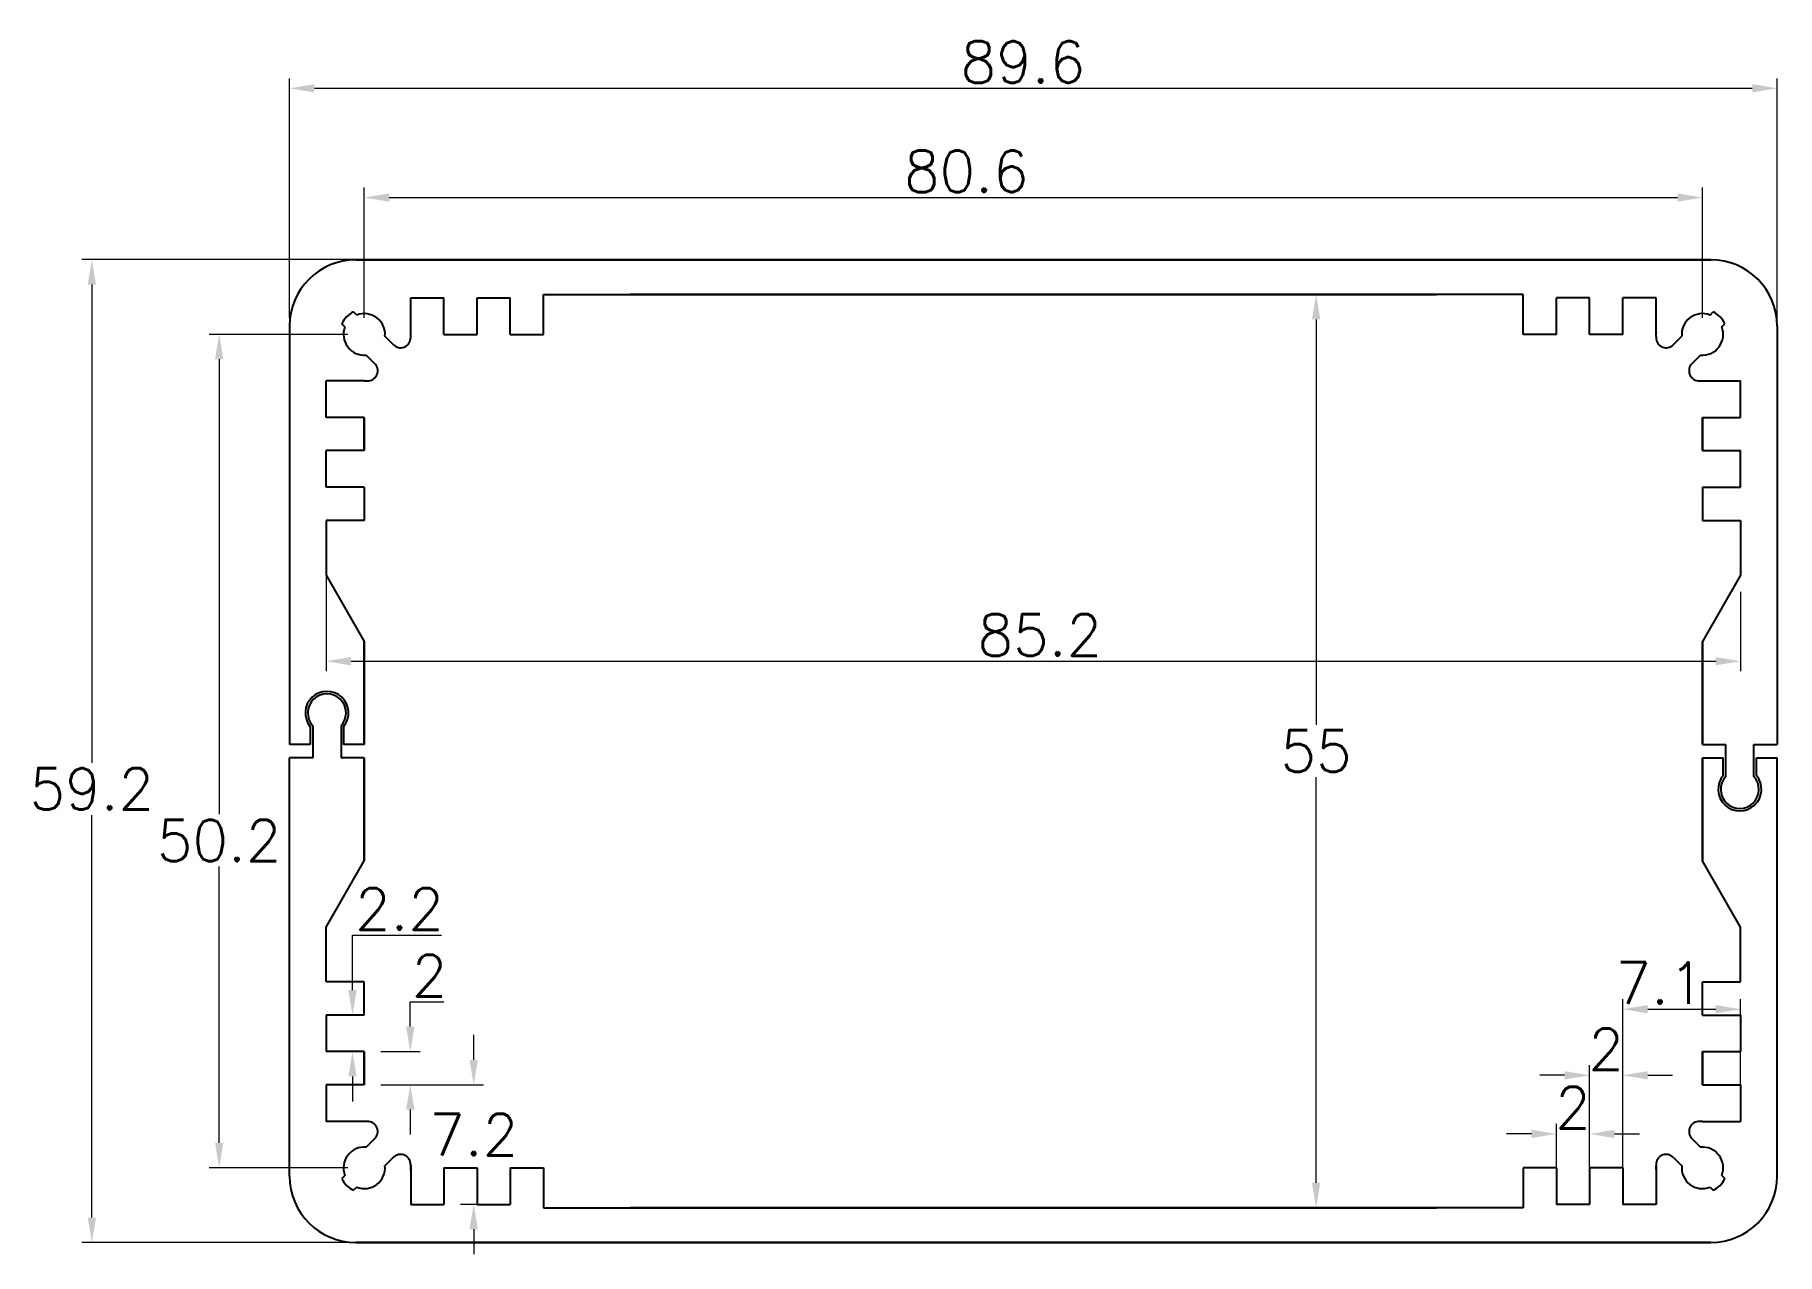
# Model space of a CAD drawing. Header units: millimetres. Extents: x 0 to 3061, y 0 to 1000.
# Drawn here: x 1789 to 1894, y 248.3 to 321.8 of the extents above; entities that cross this region are included whole.
import ezdxf

# ---------------------------------------------------------------- set-up
doc = ezdxf.new("R2010")
doc.units = ezdxf.units.MM
doc.header["$PDMODE"] = 2
doc.header["$PDSIZE"] = 3
doc.styles.get("Standard").update_dxf_attribs({"font": 'txt.shx', "height": 2.5})
doc.dimstyles.new('ISO-25$0', dxfattribs={"dimtxt": 3.5, "dimasz": 1.5, "dimexe": 0.6, "dimexo": 1, "dimgap": 0.3, "dimtad": 1, "dimtih": 1, "dimtoh": 1, "dimdec": 1, "dimdsep": 46, "dimtxsty": 'Standard', "dimcen": 0, "dimclrd": 256, "dimclre": 256, "dimclrt": 256, "dimaunit": 1, "dimadec": 0, "dimazin": 3, "dimtfac": 1, "dimtdec": 1, "dimtofl": 0, "dimtmove": 0, "dimatfit": 3, "dimfxl": 0, "dimlwd": 9, "dimlwe": 9, "dimarcsym": 0})

msp = doc.modelspace()

# ---------------------------------------------------------------- blocks, each defined once
blk = doc.blocks.new('*D24')
at = {"lineweight": 9}
for p, q in [((1843.44, 306.14), (1866.82, 306.14)), ((1866.22, 304.64), (1866.22, 280.21)), ((1866.22, 252.64), (1866.22, 277.06)), ((1841.96, 251.14), (1866.82, 251.14))]:
    blk.add_line(p, q, dxfattribs=at)
for points in [[(1865.97, 304.64), (1866.47, 304.64), (1866.22, 306.14)], [(1865.97, 252.64), (1866.47, 252.64), (1866.22, 251.14)]]:
    blk.add_solid(points)
at = {"layer": 'Defpoints', "color": 0}
for p in [(1842.44, 306.14), (1840.96, 251.14), (1866.22, 251.14)]:
    blk.add_point(p, dxfattribs=at)
at = {"insert": (1866.22, 278.64), "char_height": 2.5, "attachment_point": 5}
blk.add_mtext('55', dxfattribs=at)
blk = doc.blocks.new('*D26')
at = {"lineweight": 9}
for p, q in [((1816.74, 308.24), (1791.88, 308.24)), ((1792.48, 306.74), (1792.48, 277.94)), ((1792.48, 250.54), (1792.48, 274.78)), ((1810.24, 249.04), (1791.88, 249.04))]:
    blk.add_line(p, q, dxfattribs=at)
for points in [[(1792.23, 306.74), (1792.73, 306.74), (1792.48, 308.24)], [(1792.23, 250.54), (1792.73, 250.54), (1792.48, 249.04)]]:
    blk.add_solid(points)
at = {"layer": 'Defpoints', "color": 0}
for p in [(1792.48, 308.24), (1817.74, 308.24), (1811.24, 249.04)]:
    blk.add_point(p, dxfattribs=at)
at = {"insert": (1792.48, 276.36), "char_height": 2.5, "attachment_point": 5}
blk.add_mtext('59.2', dxfattribs=at)
blk = doc.blocks.new('*D27')
at = {"lineweight": 9}
for p, q in [((1807.89, 303.74), (1799.55, 303.74)), ((1800.15, 302.24), (1800.15, 274.83)), ((1800.15, 255.04), (1800.15, 271.68)), ((1807.89, 253.54), (1799.55, 253.54))]:
    blk.add_line(p, q, dxfattribs=at)
for points in [[(1799.9, 302.24), (1800.4, 302.24), (1800.15, 303.74)], [(1799.9, 255.04), (1800.4, 255.04), (1800.15, 253.54)]]:
    blk.add_solid(points)
at = {"layer": 'Defpoints', "color": 0}
for p in [(1808.89, 303.74), (1800.15, 253.54), (1808.89, 253.54)]:
    blk.add_point(p, dxfattribs=at)
at = {"insert": (1800.15, 273.25), "char_height": 2.5, "attachment_point": 5}
blk.add_mtext('50.2', dxfattribs=at)
blk = doc.blocks.new('*D28')
at = {"lineweight": 9}
for p, q in [((1808.89, 304.74), (1808.89, 312.58)), ((1810.39, 311.98), (1887.99, 311.98)), ((1889.49, 304.74), (1889.49, 312.58))]:
    blk.add_line(p, q, dxfattribs=at)
for points in [[(1810.39, 312.23), (1810.39, 311.73), (1808.89, 311.98)], [(1887.99, 312.23), (1887.99, 311.73), (1889.49, 311.98)]]:
    blk.add_solid(points)
at = {"layer": 'Defpoints', "color": 0}
for p in [(1889.49, 311.98), (1808.89, 303.74), (1889.49, 303.74)]:
    blk.add_point(p, dxfattribs=at)
at = {"insert": (1845.15, 313.56), "char_height": 2.5, "attachment_point": 5}
blk.add_mtext('80.6', dxfattribs=at)
blk = doc.blocks.new('*D29')
at = {"lineweight": 9}
for p, q in [((1804.39, 304.74), (1804.39, 319.16)), ((1893.99, 302.8), (1893.99, 319.16)), ((1805.89, 318.56), (1892.49, 318.56))]:
    blk.add_line(p, q, dxfattribs=at)
for points in [[(1805.89, 318.81), (1805.89, 318.31), (1804.39, 318.56)], [(1892.49, 318.81), (1892.49, 318.31), (1893.99, 318.56)]]:
    blk.add_solid(points)
at = {"layer": 'Defpoints', "color": 0}
for p in [(1893.99, 318.56), (1804.39, 303.74), (1893.99, 301.8)]:
    blk.add_point(p, dxfattribs=at)
at = {"insert": (1848.56, 320.14), "char_height": 2.5, "attachment_point": 5}
blk.add_mtext('89.6', dxfattribs=at)
blk = doc.blocks.new('*D36')
at = {"lineweight": 9}
for p, q in [((1806.59, 289.89), (1806.59, 283.45)), ((1891.79, 288.24), (1891.79, 283.45)), ((1808.09, 284.05), (1890.29, 284.05))]:
    blk.add_line(p, q, dxfattribs=at)
for points in [[(1808.09, 284.3), (1808.09, 283.8), (1806.59, 284.05)], [(1890.29, 284.3), (1890.29, 283.8), (1891.79, 284.05)]]:
    blk.add_solid(points)
at = {"layer": 'Defpoints', "color": 0}
for p in [(1806.59, 290.89), (1891.79, 289.24), (1891.79, 284.05)]:
    blk.add_point(p, dxfattribs=at)
at = {"insert": (1849.58, 285.63), "char_height": 2.5, "attachment_point": 5}
blk.add_mtext('85.2', dxfattribs=at)
blk = doc.blocks.new('*D37')
at = {"lineweight": 9}
for p, q in [((1808.18, 264.24), (1808.18, 267.55)), ((1808.18, 267.55), (1813.54, 267.55)), ((1807.89, 262.74), (1807.58, 262.74)), ((1807.89, 260.54), (1807.58, 260.54)), ((1808.18, 259.04), (1808.18, 257.54))]:
    blk.add_line(p, q, dxfattribs=at)
for points in [[(1807.93, 264.24), (1808.43, 264.24), (1808.18, 262.74)], [(1807.93, 259.04), (1808.43, 259.04), (1808.18, 260.54)]]:
    blk.add_solid(points)
at = {"layer": 'Defpoints', "color": 0}
for p in [(1808.89, 262.74), (1808.18, 260.54), (1808.89, 260.54)]:
    blk.add_point(p, dxfattribs=at)
at = {"insert": (1811.01, 269.13), "char_height": 2.5, "attachment_point": 5}
blk.add_mtext('2.2', dxfattribs=at)
blk = doc.blocks.new('*D38')
at = {"lineweight": 9}
for p, q in [((1811.66, 262.04), (1811.66, 263.54)), ((1811.66, 263.54), (1813.68, 263.54)), ((1809.89, 260.54), (1812.26, 260.54)), ((1809.89, 258.54), (1812.26, 258.54)), ((1811.66, 257.04), (1811.66, 255.54))]:
    blk.add_line(p, q, dxfattribs=at)
for points in [[(1811.41, 262.04), (1811.91, 262.04), (1811.66, 260.54)], [(1811.41, 257.04), (1811.91, 257.04), (1811.66, 258.54)]]:
    blk.add_solid(points)
at = {"layer": 'Defpoints', "color": 0}
for p in [(1808.89, 260.54), (1808.89, 258.54), (1811.66, 258.54)]:
    blk.add_point(p, dxfattribs=at)
at = {"insert": (1812.82, 265.11), "char_height": 2.5, "attachment_point": 5}
blk.add_mtext('2', dxfattribs=at)
blk = doc.blocks.new('*D39')
at = {"lineweight": 9}
for p, q in [((1815.48, 260.04), (1815.48, 261.54)), ((1809.89, 258.54), (1816.08, 258.54)), ((1814.69, 251.34), (1816.08, 251.34)), ((1815.48, 249.84), (1815.48, 248.34))]:
    blk.add_line(p, q, dxfattribs=at)
for points in [[(1815.23, 260.04), (1815.73, 260.04), (1815.48, 258.54)], [(1815.23, 249.84), (1815.73, 249.84), (1815.48, 251.34)]]:
    blk.add_solid(points)
at = {"layer": 'Defpoints', "color": 0}
for p in [(1808.89, 258.54), (1813.69, 251.34), (1815.48, 251.34)]:
    blk.add_point(p, dxfattribs=at)
at = {"insert": (1815.48, 255.53), "char_height": 2.5, "attachment_point": 5}
blk.add_mtext('7.2', dxfattribs=at)
blk = doc.blocks.new('*D40')
at = {"lineweight": 9}
for p, q in [((1880.69, 252.34), (1880.69, 256.18)), ((1882.69, 252.34), (1882.69, 256.18)), ((1879.19, 255.58), (1877.69, 255.58)), ((1884.19, 255.58), (1885.69, 255.58))]:
    blk.add_line(p, q, dxfattribs=at)
for points in [[(1879.19, 255.83), (1879.19, 255.33), (1880.69, 255.58)], [(1884.19, 255.83), (1884.19, 255.33), (1882.69, 255.58)]]:
    blk.add_solid(points)
at = {"layer": 'Defpoints', "color": 0}
for p in [(1882.69, 255.58), (1880.69, 251.34), (1882.69, 251.34)]:
    blk.add_point(p, dxfattribs=at)
at = {"insert": (1881.69, 257.16), "char_height": 2.5, "attachment_point": 5}
blk.add_mtext('2', dxfattribs=at)
blk = doc.blocks.new('*D41')
at = {"lineweight": 9}
for p, q in [((1882.69, 254.54), (1882.69, 259.71)), ((1884.69, 254.54), (1884.69, 259.71)), ((1881.19, 259.11), (1879.69, 259.11)), ((1886.19, 259.11), (1887.69, 259.11))]:
    blk.add_line(p, q, dxfattribs=at)
for points in [[(1881.19, 259.36), (1881.19, 258.86), (1882.69, 259.11)], [(1886.19, 259.36), (1886.19, 258.86), (1884.69, 259.11)]]:
    blk.add_solid(points)
at = {"layer": 'Defpoints', "color": 0}
for p in [(1884.69, 259.11), (1882.69, 253.54), (1884.69, 253.54)]:
    blk.add_point(p, dxfattribs=at)
at = {"insert": (1883.69, 260.68), "char_height": 2.5, "attachment_point": 5}
blk.add_mtext('2', dxfattribs=at)
blk = doc.blocks.new('*D42')
at = {"lineweight": 9}
for p, q in [((1884.69, 252.34), (1884.69, 263.69)), ((1891.79, 257.34), (1891.79, 263.69)), ((1886.19, 263.09), (1890.29, 263.09))]:
    blk.add_line(p, q, dxfattribs=at)
for points in [[(1886.19, 263.34), (1886.19, 262.84), (1884.69, 263.09)], [(1890.29, 263.34), (1890.29, 262.84), (1891.79, 263.09)]]:
    blk.add_solid(points)
at = {"layer": 'Defpoints', "color": 0}
for p in [(1891.79, 263.09), (1891.79, 256.34), (1884.69, 251.34)]:
    blk.add_point(p, dxfattribs=at)
at = {"insert": (1886.93, 264.67), "char_height": 2.5, "attachment_point": 5}
blk.add_mtext('7.1', dxfattribs=at)

# ---------------------------------------------------------------- dimensions: what is measured, and where the dimension line sits
for base, p1, p2, picture, middle in [((1893.9892, 318.5635), (1804.3892, 303.7365), (1893.9892, 301.8045), '*D29', (1848.5588, 318.5635)), ((1889.4892, 311.9826), (1808.8892, 303.7365), (1889.4892, 303.7365), '*D28', (1845.1529, 311.9826)), ((1891.7892, 284.0493), (1806.5892, 290.8865), (1891.7892, 289.2365), '*D36', (1849.5807, 284.0493)), ((1891.7892, 263.091), (1884.6923, 251.3365), (1891.7892, 256.3365), '*D42', (1886.9297, 263.091)), ((1884.6923, 259.1052), (1882.6923, 253.5365), (1884.6923, 253.5365), '*D41', (1883.6923, 259.1052)), ((1882.6923, 255.5815), (1880.6923, 251.3365), (1882.6923, 251.3365), '*D40', (1881.6923, 255.5815))]:
    dim = msp.add_linear_dim(base=base, p1=p1, p2=p2, dimstyle='ISO-25$0')
    dim.commit()
    dim.dimension.update_dxf_attribs({"geometry": picture, "text_midpoint": middle, "dimtype": 160})
for base, p1, p2, picture, middle in [((1792.4756, 308.2365), (1811.2367, 249.0365), (1817.7381, 308.2365), '*D26', (1792.4756, 276.3599)), ((1866.2196, 251.1365), (1842.4432, 306.1365), (1840.9572, 251.1365), '*D24', (1866.2196, 278.6365)), ((1800.1465, 253.5365), (1808.8892, 303.7365), (1808.8892, 253.5365), '*D27', (1800.1465, 273.2528)), ((1808.1833, 260.5365), (1808.8892, 262.7365), (1808.8892, 260.5365), '*D37', (1811.0113, 267.5531)), ((1811.6589, 258.5365), (1808.8892, 260.5365), (1808.8892, 258.5365), '*D38', (1812.8199, 263.5365)), ((1815.4843, 251.3365), (1808.8892, 258.5365), (1813.686, 251.3365), '*D39', (1815.4843, 255.5308))]:
    dim = msp.add_linear_dim(base=base, p1=p1, p2=p2, angle=90, dimstyle='ISO-25$0')
    dim.commit()
    dim.dimension.update_dxf_attribs({"geometry": picture, "text_midpoint": middle, "dimtype": 160})

# ---------------------------------------------------------------- linework, layer by layer
for p, q in [((1889.9892, 308.2365), (1808.3892, 308.2365)), ((1808.3892, 308.2365), (1889.9892, 308.2365)), ((1811.686, 305.9365), (1813.686, 305.9365)), ((1811.686, 303.604), (1811.686, 305.9365)), ((1811.686, 303.604), (1811.686, 305.9365)), ((1813.686, 303.7365), (1813.686, 305.9365)), ((1813.686, 303.9365), (1813.686, 305.9365)), ((1815.686, 305.9365), (1817.686, 305.9365)), ((1815.686, 303.7365), (1815.686, 305.9365)), ((1817.686, 303.7365), (1817.686, 305.9365)), ((1819.686, 306.1365), (1873.4797, 306.1365)), ((1819.686, 303.7365), (1819.686, 306.1365)), ((1878.6923, 306.1365), (1824.8986, 306.1365)), ((1878.6923, 303.7365), (1878.6923, 306.1365)), ((1882.6923, 305.9365), (1880.6923, 305.9365)), ((1880.6923, 303.7365), (1880.6923, 305.9365)), ((1882.6923, 303.7365), (1882.6923, 305.9365)), ((1886.6923, 305.9365), (1884.6923, 305.9365)), ((1884.6923, 303.7365), (1884.6923, 305.9365)), ((1884.6923, 303.9365), (1884.6923, 305.9365)), ((1886.6923, 303.604), (1886.6923, 305.9365)), ((1886.6923, 303.604), (1886.6923, 305.9365)), ((1807.7255, 304.193), (1807.5356, 304.3829)), ((1808.4326, 304.9001), (1808.2427, 305.0901)), ((1889.9457, 304.9001), (1890.1356, 305.0901)), ((1890.6528, 304.193), (1890.8427, 304.3829)), ((1804.3892, 304.2365), (1804.3892, 279.0365)), ((1810.6549, 303.1022), (1810.134, 303.623)), ((1813.686, 303.7365), (1815.686, 303.7365)), ((1817.686, 303.7365), (1819.686, 303.7365)), ((1880.6923, 303.7365), (1878.6923, 303.7365)), ((1884.6923, 303.7365), (1882.6923, 303.7365)), ((1887.7235, 303.1022), (1888.2443, 303.623)), ((1893.9892, 304.2365), (1893.9892, 279.0365)), ((1809.5235, 301.9708), (1809.0027, 302.4917)), ((1809.5235, 301.9708), (1809.0027, 302.4917)), ((1888.8549, 301.9708), (1889.3757, 302.4917)), ((1888.8549, 301.9708), (1889.3757, 302.4917)), ((1806.5892, 298.7365), (1806.5892, 300.9365)), ((1808.8892, 300.9365), (1806.5892, 300.9365)), ((1889.4892, 300.9365), (1891.7892, 300.9365)), ((1891.7892, 298.7365), (1891.7892, 300.9365)), ((1808.8892, 298.7365), (1806.5892, 298.7365)), ((1808.8892, 296.7365), (1808.8892, 298.7365)), ((1808.8892, 296.7365), (1808.8892, 298.7365)), ((1808.8892, 298.7365), (1808.8892, 296.7365)), ((1808.8892, 298.7365), (1808.8892, 296.7365)), ((1889.4892, 298.7365), (1891.7892, 298.7365)), ((1889.4892, 296.7365), (1889.4892, 298.7365)), ((1889.4892, 296.7365), (1889.4892, 298.7365)), ((1889.4892, 298.7365), (1889.4892, 296.7365)), ((1889.4892, 298.7365), (1889.4892, 296.7365)), ((1808.8892, 296.7365), (1806.5892, 296.7365)), ((1806.5892, 294.5365), (1806.5892, 296.7365)), ((1889.4892, 296.7365), (1891.7892, 296.7365)), ((1891.7892, 294.5365), (1891.7892, 296.7365)), ((1808.8892, 294.5365), (1806.5892, 294.5365)), ((1808.8892, 294.5365), (1808.8892, 292.5365)), ((1889.4892, 294.5365), (1891.7892, 294.5365)), ((1889.4892, 294.5365), (1889.4892, 292.5365)), ((1806.5892, 292.5365), (1806.5892, 289.2365)), ((1808.8892, 292.5365), (1806.5892, 292.5365)), ((1889.4892, 292.5365), (1891.7892, 292.5365)), ((1891.7892, 292.5365), (1891.7892, 289.2365)), ((1806.5892, 289.2365), (1808.8892, 285.2365)), ((1891.7892, 289.2365), (1889.4892, 285.2365)), ((1808.8892, 279.0365), (1808.8892, 285.2365)), ((1808.8892, 285.2365), (1808.8892, 279.0365)), ((1808.8892, 285.2365), (1808.8892, 279.0365)), ((1889.4892, 279.0365), (1889.4892, 285.2365)), ((1889.4892, 285.2365), (1889.4892, 279.0365)), ((1889.4892, 285.2365), (1889.4892, 279.0365)), ((1805.6392, 280.1058), (1805.6392, 279.0365)), ((1805.6392, 280.1058), (1805.6392, 279.0365)), ((1805.7892, 280.1619), (1805.7892, 278.2365)), ((1807.4892, 280.1619), (1807.4892, 278.2365)), ((1807.6392, 280.1058), (1807.6392, 279.0365)), ((1807.6392, 280.1058), (1807.6392, 279.0365)), ((1805.6392, 279.0365), (1804.3892, 279.0365)), ((1804.3892, 253.0365), (1804.3892, 278.2365)), ((1805.7892, 278.2365), (1804.3892, 278.2365)), ((1808.8892, 278.2365), (1807.4892, 278.2365)), ((1808.8892, 279.0365), (1807.6392, 279.0365)), ((1808.8892, 278.2365), (1808.8892, 272.0365)), ((1808.8892, 272.0365), (1808.8892, 278.2365)), ((1808.8892, 272.0365), (1808.8892, 278.2365)), ((1889.4892, 279.0365), (1890.8892, 279.0365)), ((1889.4892, 278.2365), (1890.7392, 278.2365)), ((1889.4892, 278.2365), (1889.4892, 272.0365)), ((1889.4892, 272.0365), (1889.4892, 278.2365)), ((1889.4892, 272.0365), (1889.4892, 278.2365)), ((1890.7392, 277.1672), (1890.7392, 278.2365)), ((1890.7392, 277.1672), (1890.7392, 278.2365)), ((1890.8892, 277.1111), (1890.8892, 279.0365)), ((1892.5892, 279.0365), (1893.9892, 279.0365)), ((1892.5892, 277.1111), (1892.5892, 279.0365)), ((1892.7392, 278.2365), (1893.9892, 278.2365)), ((1892.7392, 277.1672), (1892.7392, 278.2365)), ((1892.7392, 277.1672), (1892.7392, 278.2365)), ((1893.9892, 253.0365), (1893.9892, 278.2365)), ((1806.5892, 268.0365), (1808.8892, 272.0365)), ((1891.7892, 268.0365), (1889.4892, 272.0365)), ((1806.5892, 264.7365), (1806.5892, 268.0365)), ((1891.7892, 264.7365), (1891.7892, 268.0365)), ((1808.8892, 264.7365), (1806.5892, 264.7365)), ((1808.8892, 262.7365), (1808.8892, 264.7365)), ((1889.4892, 264.7365), (1891.7892, 264.7365)), ((1889.4892, 262.7365), (1889.4892, 264.7365)), ((1808.8892, 262.7365), (1806.5892, 262.7365)), ((1806.5892, 262.7365), (1806.5892, 260.5365)), ((1889.4892, 262.7365), (1891.7892, 262.7365)), ((1891.7892, 262.7365), (1891.7892, 260.5365)), ((1808.8892, 260.5365), (1806.5892, 260.5365)), ((1808.8892, 260.5365), (1808.8892, 258.5365)), ((1808.8892, 260.5365), (1808.8892, 258.5365)), ((1808.8892, 258.5365), (1808.8892, 260.5365)), ((1808.8892, 258.5365), (1808.8892, 260.5365)), ((1889.4892, 260.5365), (1891.7892, 260.5365)), ((1889.4892, 260.5365), (1889.4892, 258.5365)), ((1889.4892, 260.5365), (1889.4892, 258.5365)), ((1889.4892, 258.5365), (1889.4892, 260.5365)), ((1889.4892, 258.5365), (1889.4892, 260.5365)), ((1808.8892, 258.5365), (1806.5892, 258.5365)), ((1806.5892, 258.5365), (1806.5892, 256.3365)), ((1889.4892, 258.5365), (1891.7892, 258.5365)), ((1891.7892, 258.5365), (1891.7892, 256.3365)), ((1808.8892, 256.3365), (1806.5892, 256.3365)), ((1889.4892, 256.3365), (1891.7892, 256.3365)), ((1809.5235, 255.3022), (1809.0027, 254.7813)), ((1809.5235, 255.3022), (1809.0027, 254.7813)), ((1888.8549, 255.3022), (1889.3757, 254.7813)), ((1888.8549, 255.3022), (1889.3757, 254.7813)), ((1810.6549, 254.1708), (1810.134, 253.65)), ((1887.7235, 254.1708), (1888.2443, 253.65)), ((1807.7255, 253.08), (1807.5356, 252.8901)), ((1811.686, 253.669), (1811.686, 251.3365)), ((1811.686, 253.669), (1811.686, 251.3365)), ((1813.686, 253.5365), (1813.686, 251.3365)), ((1813.686, 253.5365), (1815.686, 253.5365)), ((1813.686, 253.3365), (1813.686, 251.3365)), ((1815.686, 253.5365), (1815.686, 251.3365)), ((1817.686, 253.5365), (1817.686, 251.3365)), ((1817.686, 253.5365), (1819.686, 253.5365)), ((1819.686, 253.5365), (1819.686, 251.1365)), ((1878.6923, 253.5365), (1878.6923, 251.1365)), ((1880.6923, 253.5365), (1878.6923, 253.5365)), ((1880.6923, 253.5365), (1880.6923, 251.3365)), ((1882.6923, 253.5365), (1882.6923, 251.3365)), ((1884.6923, 253.5365), (1882.6923, 253.5365)), ((1884.6923, 253.5365), (1884.6923, 251.3365)), ((1884.6923, 253.3365), (1884.6923, 251.3365)), ((1886.6923, 253.669), (1886.6923, 251.3365)), ((1886.6923, 253.669), (1886.6923, 251.3365)), ((1890.6528, 253.08), (1890.8427, 252.8901)), ((1808.4326, 252.3729), (1808.2427, 252.1829)), ((1889.9457, 252.3729), (1890.1356, 252.1829)), ((1811.686, 251.3365), (1813.686, 251.3365)), ((1815.686, 251.3365), (1817.686, 251.3365)), ((1819.686, 251.1365), (1873.4797, 251.1365)), ((1878.6923, 251.1365), (1824.8986, 251.1365)), ((1882.6923, 251.3365), (1880.6923, 251.3365)), ((1886.6923, 251.3365), (1884.6923, 251.3365)), ((1808.3892, 249.0365), (1889.9892, 249.0365)), ((1889.9892, 249.0365), (1808.3892, 249.0365))]:
    msp.add_line(p, q)
for centre, radius, start, end in [((1808.3892, 304.2365), 4, 90, 180), ((1889.9892, 304.2365), 4, 0, 90), ((1808.8892, 303.7365), 1.5, 115.528779, 154.471221), ((1808.8892, 303.7365), 1.25, 354.791819, 111.421822), ((1889.4892, 303.7365), 1.25, 68.578178, 185.208181), ((1889.4892, 303.7365), 1.5, 25.528779, 64.471221), ((1808.8892, 303.7365), 1.25, 158.578178, 275.208181), ((1811.0791, 303.5264), 0.6, 225, 354.521196), ((1808.8892, 303.7365), 2.8, 354.521196, 2.713082), ((1808.8892, 303.7365), 2.8, 354.521196, 2.713082), ((1889.4892, 303.7365), 2.8, 177.286918, 185.478804), ((1889.4892, 303.7365), 2.8, 177.286918, 185.478804), ((1887.2992, 303.5264), 0.6, 185.478804, 315), ((1889.4892, 303.7365), 1.25, 264.791819, 21.421822), ((1809.0992, 301.5465), 0.6, 275.478804, 45), ((1889.2791, 301.5465), 0.6, 135, 264.521196), ((1808.8892, 303.7365), 2.8, 270, 275.478804), ((1889.4892, 303.7365), 2.8, 264.521196, 270), ((1806.6392, 280.9365), 1.3, 320.284863, 219.715137), ((1806.6392, 280.9365), 1.3, 320.284863, 219.715137), ((1806.6392, 280.9365), 1.15, 317.657395, 222.342605), ((1891.7392, 276.3365), 1.3, 140.284863, 39.715137), ((1891.7392, 276.3365), 1.3, 140.284863, 39.715137), ((1891.7392, 276.3365), 1.15, 137.657395, 42.342605), ((1808.8892, 253.5365), 2.8, 84.521196, 90), ((1809.0992, 255.7264), 0.6, 315, 84.521196), ((1889.2791, 255.7264), 0.6, 95.478804, 225), ((1889.4892, 253.5365), 2.8, 90, 95.478804), ((1808.8892, 253.5365), 1.25, 84.791819, 201.421822), ((1811.0791, 253.7465), 0.6, 5.478804, 135), ((1887.2992, 253.7465), 0.6, 45, 174.521196), ((1889.4892, 253.5365), 1.25, 338.578178, 95.208181), ((1808.3892, 253.0365), 4, 180, 270), ((1808.8892, 253.5365), 1.25, 248.578178, 5.208181), ((1808.8892, 253.5365), 2.8, 357.286918, 5.478804), ((1808.8892, 253.5365), 2.8, 357.286918, 5.478804), ((1889.4892, 253.5365), 2.8, 174.521196, 182.713082), ((1889.4892, 253.5365), 2.8, 174.521196, 182.713082), ((1889.4892, 253.5365), 1.25, 174.791819, 291.421822), ((1889.9892, 253.0365), 4, 270, 0), ((1808.8892, 253.5365), 1.5, 205.528779, 244.471221), ((1889.4892, 253.5365), 1.5, 295.528779, 334.471221)]:
    msp.add_arc(centre, radius, start, end)

msp.set_redraw_order([(e.dxf.handle, doc.entitydb.next_handle()) for e in msp.query("TEXT MTEXT ATTDEF DIMENSION ARC_DIMENSION")])  # texts and dimensions are drawn at this point

doc.saveas('drawing.dxf')
